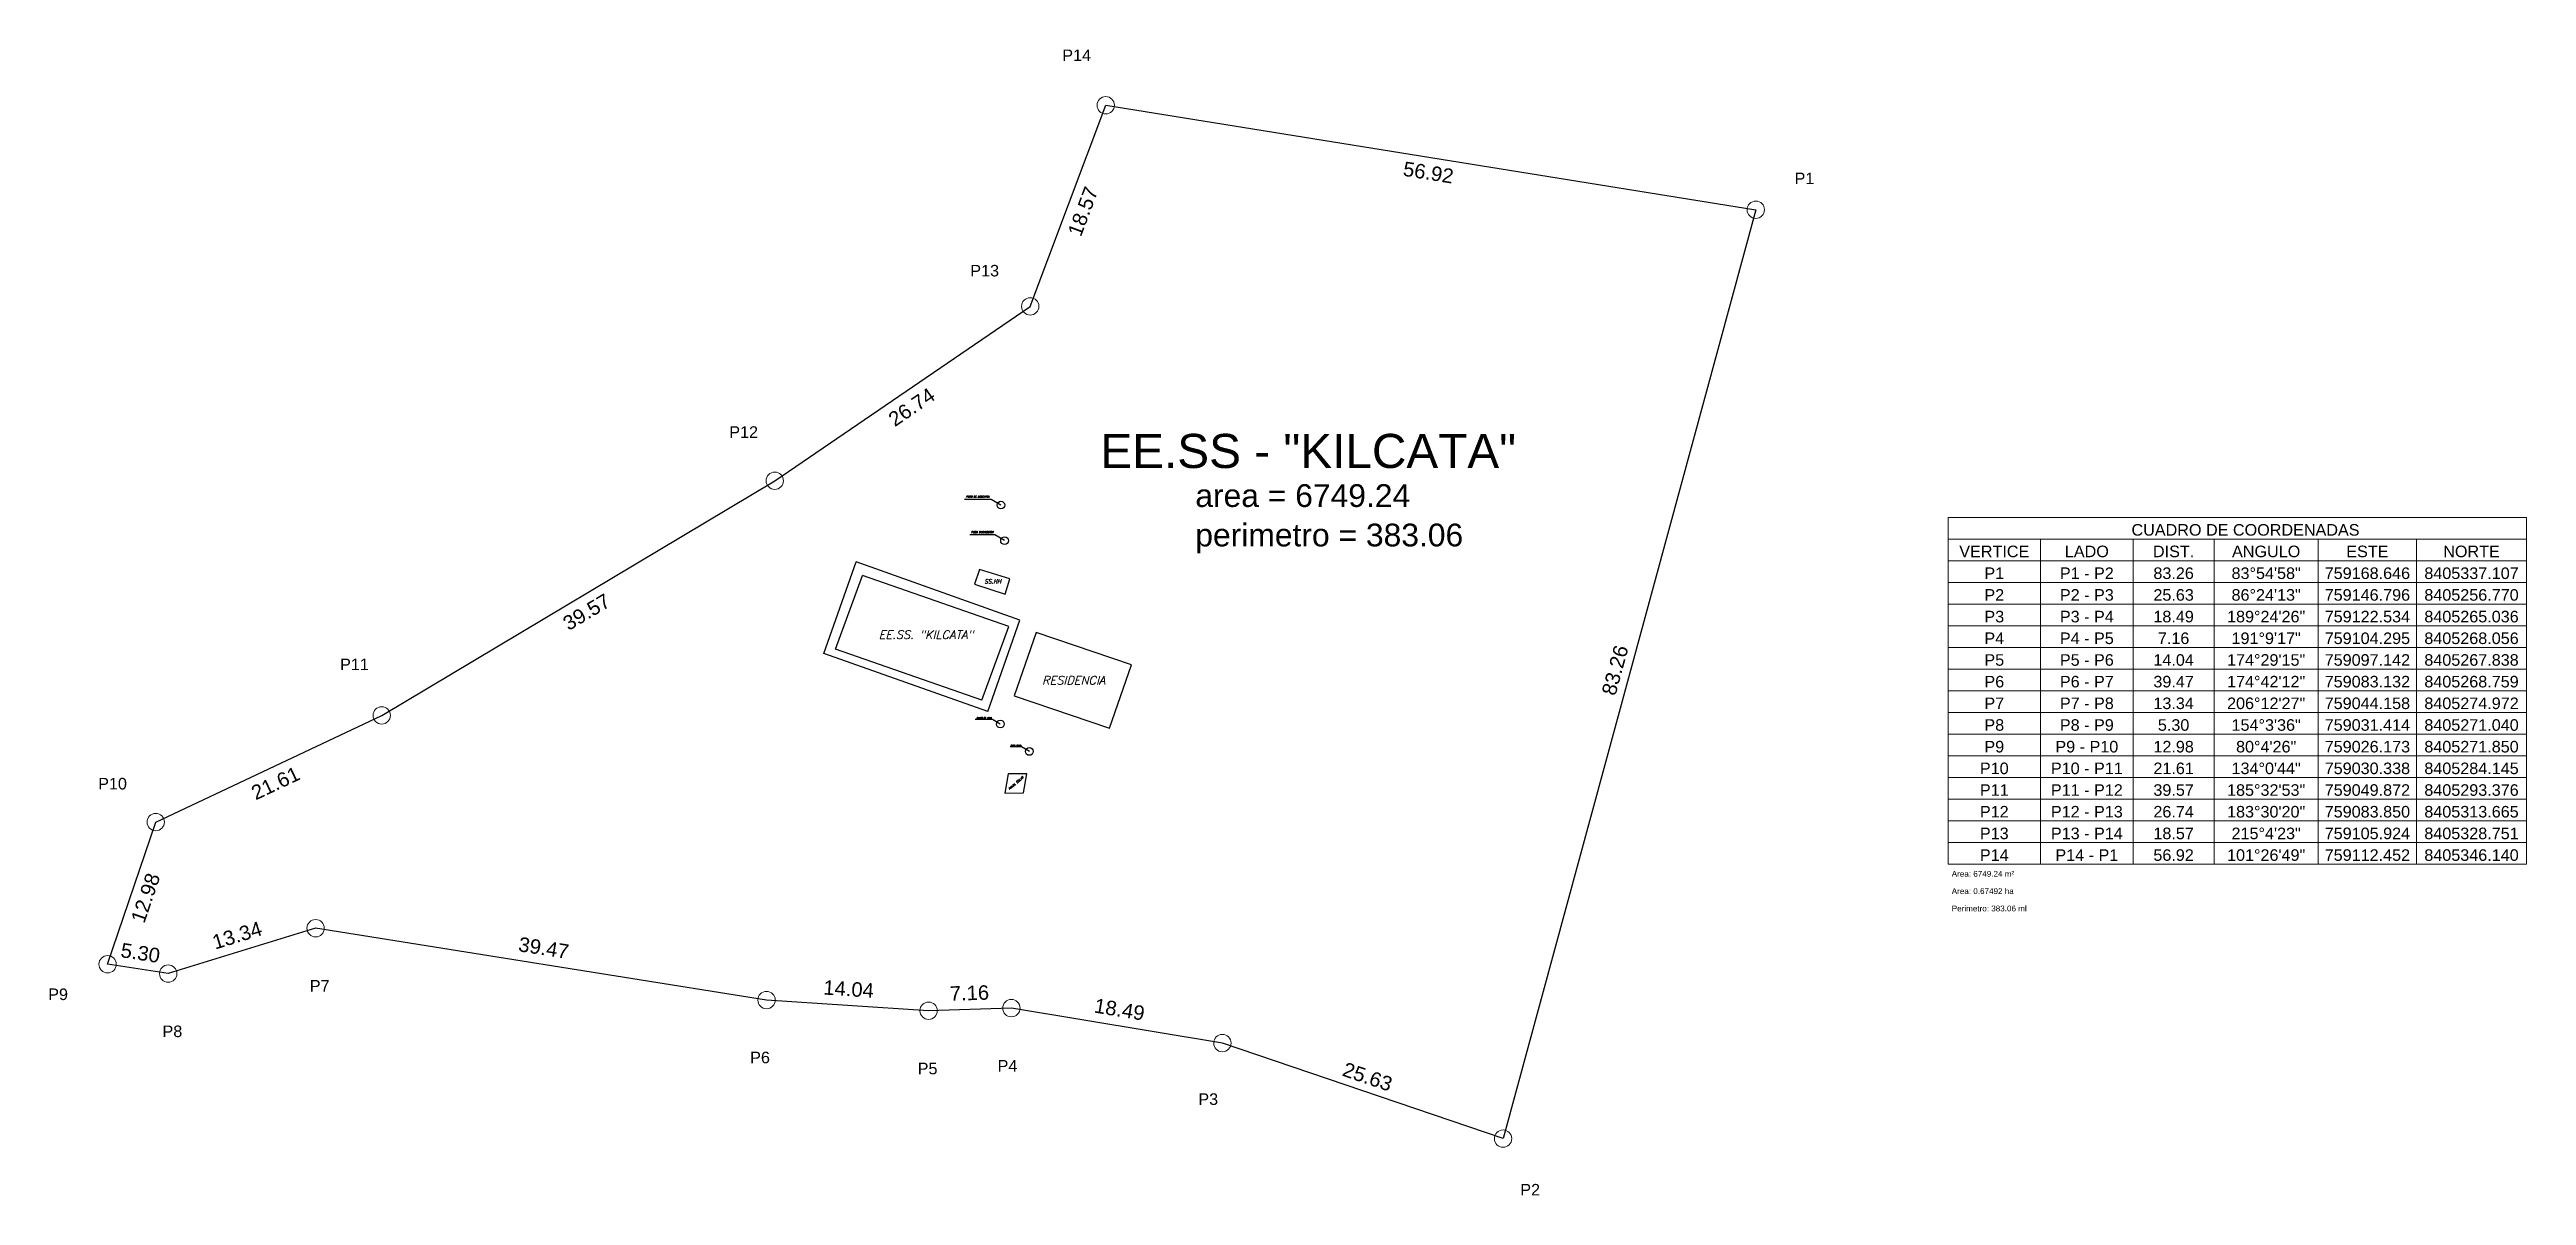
# Model space of a CAD drawing. Header units: metres. Extents: x 757954 to 760745, y 8404823 to 8405770.
# Drawn here: x 759557.7 to 759771.8, y 8405251.9 to 8405351 of the extents above; entities that cross this region are included whole.
import ezdxf
from ezdxf.enums import TextEntityAlignment as Align

# ---------------------------------------------------------------- set-up
doc = ezdxf.new("R2010")
doc.units = ezdxf.units.M
for name, color, linetype, lineweight in [('08', 8, 'Continuous', 20), ('COTAS', 40, 'Continuous', 5), ('CUADROS', 9, 'Continuous', 20)]:
    doc.layers.add(name, color=color, linetype=linetype, lineweight=lineweight)
doc.layers.add('NOMBRE', color=40, linetype='Continuous')
doc.layers.add('TEXTOS-CHICOS-03', color=3, linetype='Continuous')
doc.styles.add('ambiente', font='romand.shx', dxfattribs={"oblique": 15})
doc.styles.add('ARIAL', font='arial.ttf')
doc.styles.add('COTAS', font='arial.ttf')
doc.styles.add('CUADROS', font='arial.ttf')
doc.dimstyles.new('GenDist', dxfattribs={"dimtxt": 1.25, "dimasz": 0.75, "dimexe": 0.18, "dimexo": 0.0625, "dimgap": 0.375, "dimtad": 2, "dimzin": 1, "dimdsep": 46, "dimtxsty": 'COTAS', "dimcen": 0.09, "dimse1": 1, "dimse2": 1, "dimsd1": 1, "dimsd2": 1, "dimadec": 0, "dimazin": 0, "dimtfac": 1, "dimtofl": 0, "dimtmove": 0, "dimatfit": 3, "dimfxl": 1, "dimtolj": 1, "dimtzin": 0, "dimarcsym": 0})

msp = doc.modelspace()

# ---------------------------------------------------------------- texts
at = {"layer": 'CUADROS', "ltscale": 1.25, "style": 'CUADROS'}
for s, p in [('P14', (759646.489, 8405350.463)), ('P1', (759709.395, 8405339.818)), ('P13', (759638.537, 8405331.837)), ('P12', (759617.703, 8405317.878)), ('P11', (759584.067, 8405297.788)), ('P10', (759563.153, 8405287.471)), ('P9', (759558.446, 8405269.257)), ('P7', (759581.059, 8405269.985)), ('P8', (759568.325, 8405266.053)), ('P6', (759619.121, 8405263.79)), ('P5', (759633.602, 8405262.838)), ('P4', (759640.509, 8405263.067)), ('P3', (759657.862, 8405260.186)), ('P2', (759685.69, 8405252.355))]:
    msp.add_text(s, height=1, dxfattribs=at).set_placement(p, align=Align.MIDDLE_CENTER)
msp.add_text('CUADRO DE COORDENADAS', height=1, dxfattribs=at).set_placement((759747.522, 8405308.62), align=Align.BOTTOM_CENTER)
for s, p in [('VERTICE', (759725.806, 8405307.057)), ('LADO', (759733.806, 8405307.057)), ('DIST.', (759741.306, 8405307.057)), ('ANGULO', (759749.306, 8405307.057)), ('ESTE', (759758.056, 8405307.057)), ('NORTE', (759767.056, 8405307.057))]:
    msp.add_text(s, height=1, dxfattribs=at).set_placement(p, align=Align.CENTER)
for s, p in [('Area: 6749.24 m²', (759722.129, 8405279.427)), ('Area: 0.67492 ha', (759722.129, 8405277.927)), ('Perimetro: 383.06 ml', (759722.129, 8405276.427))]:
    msp.add_text(s, height=0.5, dxfattribs=at).set_placement(p)
at = {"layer": 'NOMBRE', "style": 'ambiente', "oblique": 15, "text_generation_flag": 6}
for s, height, rotation, p in [('POZO DE DESCARGA', 0.15, 180, (759637.94, 8405312.294, 4220.508)), ('POZO BIODIGESTOR', 0.15, 180, (759638.338, 8405309.222, 4220.761)), ('SS.HH', 0.36, 180, (759639.239, 8405304.965, 2110.507)), ('EE.SS. "KILCATA"', 0.72, 180, (759633.468, 8405300.358)), ('RESIDENCIA', 0.72, 180, (759646.232, 8405296.414)), ('PUNTO DE AGUA ', 0.12, 180, (759638.53, 8405293.149, 4221.698)), ('PARA RAYO', 0.12, 180, (759641.233, 8405290.757, 4222.3)), ('PANAL SOLAR', 0.18, 220.96495, (759641.236, 8405287.511))]:
    msp.add_text(s, height=height, rotation=rotation, dxfattribs=at).set_placement(p, align=Align.MIDDLE_CENTER)
at = {"layer": 'TEXTOS-CHICOS-03', "style": 'ARIAL'}
for s, height, p in [('EE.SS - "KILCATA"', 2.9528, (759648.539, 8405314.769)), ('area = 6749.24', 1.96853, (759656.743, 8405311.4)), ('perimetro = 383.06', 1.96853, (759656.743, 8405307.991))]:
    msp.add_text(s, height=height, dxfattribs=at).set_placement(p)

# ---------------------------------------------------------------- blocks, each defined once
blk = doc.blocks.new('*D108')
at = {"layer": 'Defpoints', "color": 0, "transparency": 16777216}
for p in [(759705.19, 8405337.11), (759683.09, 8405256.84), (759683.34, 8405256.77)]:
    blk.add_point(p, dxfattribs=at)
at = {"layer": 'COTAS', "color": 0, "transparency": 16777216, "insert": (759693.03, 8405297.28), "char_height": 1.25, "attachment_point": 5, "rotation": 74.7848, "style": 'COTAS'}
blk.add_mtext('\\A1;83.26', dxfattribs=at)
blk = doc.blocks.new('*D109')
at = {"layer": 'Defpoints', "color": 0, "transparency": 16777216}
for p in [(759659.08, 8405265.04), (759659.17, 8405265.29), (759683.34, 8405256.77)]:
    blk.add_point(p, dxfattribs=at)
at = {"layer": 'COTAS', "color": 0, "transparency": 16777216, "insert": (759671.63, 8405262.12), "char_height": 1.25, "attachment_point": 5, "rotation": 341.1885, "style": 'COTAS'}
blk.add_mtext('\\A1;25.63', dxfattribs=at)
blk = doc.blocks.new('*D110')
at = {"layer": 'Defpoints', "color": 0, "transparency": 16777216}
for p in [(759640.84, 8405268.06), (759640.91, 8405268.45), (759659.08, 8405265.04)]:
    blk.add_point(p, dxfattribs=at)
at = {"layer": 'COTAS', "color": 0, "transparency": 16777216, "insert": (759650.19, 8405267.94), "char_height": 1.25, "attachment_point": 5, "rotation": 350.5957, "style": 'COTAS'}
blk.add_mtext('\\A1;18.49', dxfattribs=at)
blk = doc.blocks.new('*D111')
at = {"layer": 'Defpoints', "color": 0, "transparency": 16777216}
for p in [(759633.68, 8405268.24), (759633.69, 8405267.84), (759640.84, 8405268.06)]:
    blk.add_point(p, dxfattribs=at)
at = {"layer": 'COTAS', "color": 0, "transparency": 16777216, "insert": (759637.22, 8405269.36), "char_height": 1.25, "attachment_point": 5, "rotation": 1.7505, "style": 'COTAS'}
blk.add_mtext('\\A1;7.16', dxfattribs=at)
blk = doc.blocks.new('*D112')
at = {"layer": 'Defpoints', "color": 0, "transparency": 16777216}
for p in [(759619.68, 8405268.76), (759619.71, 8405269.16), (759633.69, 8405267.84)]:
    blk.add_point(p, dxfattribs=at)
at = {"layer": 'COTAS', "color": 0, "transparency": 16777216, "insert": (759626.78, 8405269.71), "char_height": 1.25, "attachment_point": 5, "rotation": 356.2381, "style": 'COTAS'}
blk.add_mtext('\\A1;14.04', dxfattribs=at)
blk = doc.blocks.new('*D113')
at = {"layer": 'Defpoints', "color": 0, "transparency": 16777216}
for p in [(759580.71, 8405274.97), (759580.77, 8405275.37), (759619.68, 8405268.76)]:
    blk.add_point(p, dxfattribs=at)
at = {"layer": 'COTAS', "color": 0, "transparency": 16777216, "insert": (759600.42, 8405273.26), "char_height": 1.25, "attachment_point": 5, "rotation": 350.9415, "style": 'COTAS'}
blk.add_mtext('\\A1;39.47', dxfattribs=at)
blk = doc.blocks.new('*D114')
at = {"layer": 'Defpoints', "color": 0, "transparency": 16777216}
for p in [(759580.71, 8405274.97), (759567.85, 8405271.41), (759567.96, 8405271.04)]:
    blk.add_point(p, dxfattribs=at)
at = {"layer": 'COTAS', "color": 0, "transparency": 16777216, "insert": (759573.92, 8405274.35), "char_height": 1.25, "attachment_point": 5, "rotation": 17.1491, "style": 'COTAS'}
blk.add_mtext('\\A1;13.34', dxfattribs=at)
blk = doc.blocks.new('*D115')
at = {"layer": 'Defpoints', "color": 0, "transparency": 16777216}
for p in [(759562.72, 8405271.85), (759562.78, 8405272.24), (759567.96, 8405271.04)]:
    blk.add_point(p, dxfattribs=at)
at = {"layer": 'COTAS', "color": 0, "transparency": 16777216, "insert": (759565.56, 8405272.83), "char_height": 1.25, "attachment_point": 5, "rotation": 351.2091, "style": 'COTAS'}
blk.add_mtext('\\A1;5.30', dxfattribs=at)
blk = doc.blocks.new('*D116')
at = {"layer": 'Defpoints', "color": 0, "transparency": 16777216}
for p in [(759566.89, 8405284.14), (759567.13, 8405284.06), (759562.72, 8405271.85)]:
    blk.add_point(p, dxfattribs=at)
at = {"layer": 'COTAS', "color": 0, "transparency": 16777216, "insert": (759566.01, 8405277.59), "char_height": 1.25, "attachment_point": 5, "rotation": 71.2829, "style": 'COTAS'}
blk.add_mtext('\\A1;12.98', dxfattribs=at)
blk = doc.blocks.new('*D117')
at = {"layer": 'Defpoints', "color": 0, "transparency": 16777216}
for p in [(759586.42, 8405293.38), (759586.58, 8405293.04), (759566.89, 8405284.14)]:
    blk.add_point(p, dxfattribs=at)
at = {"layer": 'COTAS', "color": 0, "transparency": 16777216, "insert": (759577.24, 8405287.51), "char_height": 1.25, "attachment_point": 5, "rotation": 25.2952, "style": 'COTAS'}
blk.add_mtext('\\A1;21.61', dxfattribs=at)
blk = doc.blocks.new('*D118')
at = {"layer": 'Defpoints', "color": 0, "transparency": 16777216}
for p in [(759620.4, 8405313.67), (759620.6, 8405313.32), (759586.42, 8405293.38)]:
    blk.add_point(p, dxfattribs=at)
at = {"layer": 'COTAS', "color": 0, "transparency": 16777216, "insert": (759604.13, 8405302.31), "char_height": 1.25, "attachment_point": 5, "rotation": 30.8432, "style": 'COTAS'}
blk.add_mtext('\\A1;39.57', dxfattribs=at)
blk = doc.blocks.new('*D119')
at = {"layer": 'Defpoints', "color": 0, "transparency": 16777216}
for p in [(759642.47, 8405328.75), (759642.7, 8405328.42), (759620.4, 8405313.67)]:
    blk.add_point(p, dxfattribs=at)
at = {"layer": 'COTAS', "color": 0, "transparency": 16777216, "insert": (759632.23, 8405320.04), "char_height": 1.25, "attachment_point": 5, "rotation": 34.3487, "style": 'COTAS'}
blk.add_mtext('\\A1;26.74', dxfattribs=at)
blk = doc.blocks.new('*D120')
at = {"layer": 'Defpoints', "color": 0, "transparency": 16777216}
for p in [(759649, 8405346.14), (759649.36, 8405346.01), (759642.47, 8405328.75)]:
    blk.add_point(p, dxfattribs=at)
at = {"layer": 'COTAS', "color": 0, "transparency": 16777216, "insert": (759647.04, 8405336.96), "char_height": 1.25, "attachment_point": 5, "rotation": 69.4218, "style": 'COTAS'}
blk.add_mtext('\\A1;18.57', dxfattribs=at)
blk = doc.blocks.new('*D121')
at = {"layer": 'Defpoints', "color": 0, "transparency": 16777216}
for p in [(759649, 8405346.14), (759705.14, 8405336.8), (759705.19, 8405337.11)]:
    blk.add_point(p, dxfattribs=at)
at = {"layer": 'COTAS', "color": 0, "transparency": 16777216, "insert": (759676.89, 8405340.32), "char_height": 1.25, "attachment_point": 5, "rotation": 350.8688, "style": 'COTAS'}
blk.add_mtext('\\A1;56.92', dxfattribs=at)
blk = doc.blocks.new('CC-Cuerpo')
at = {"layer": 'CUADROS'}
for p, q in [((0, 0), (0, 3.75)), ((0, 3.75), (100, 3.75)), ((0, 0), (100, 0)), ((16, 0), (16, 3.75)), ((32, 0), (32, 3.75)), ((46, 0), (46, 3.75)), ((64, 0), (64, 3.75)), ((81, 0), (81, 3.75)), ((100, 0), (100, 3.75))]:
    blk.add_line(p, q, dxfattribs=at)
at = {"layer": 'CUADROS', "style": 'CUADROS'}
for tag, p in [('V', (8, 0)), ('L', (24, 0)), ('D', (39, 0)), ('ANG', (55, 0)), ('X', (72.5, 0)), ('Y', (90.5, 0))]:
    blk.add_attdef(tag, text='', height=2, dxfattribs=at).set_placement(p, align=Align.BOTTOM_CENTER)

# ---------------------------------------------------------------- dimensions: what is measured, and where the dimension line sits
at = {"layer": 'COTAS'}
for p1, p2, distance, picture, middle in [((759642.471, 8405328.751), (759649, 8405346.14), -0.381, '*D120', (759647.041, 8405336.955)), ((759648.9995, 8405346.1396), (759705.1934, 8405337.1074), -0.3096, '*D121', (759676.8866, 8405340.3174)), ((759705.193, 8405337.107), (759683.343, 8405256.77), -0.267, '*D108', (759693.032, 8405297.275)), ((759620.397, 8405313.665), (759642.471, 8405328.751), -0.4, '*D119', (759632.231, 8405320.042)), ((759586.42, 8405293.376), (759620.397, 8405313.665), -0.4, '*D118', (759604.133, 8405302.307)), ((759566.886, 8405284.145), (759586.42, 8405293.376), -0.368, '*D117', (759577.243, 8405287.511)), ((759562.72, 8405271.85), (759566.886, 8405284.145), -0.257, '*D116', (759566.006, 8405277.59)), ((759580.706, 8405274.972), (759567.961, 8405271.04), -0.39, '*D114', (759573.92, 8405274.347)), ((759567.961, 8405271.04), (759562.72, 8405271.85), -0.39, '*D115', (759565.555, 8405272.832)), ((759619.68, 8405268.759), (759580.706, 8405274.972), -0.4, '*D113', (759600.415, 8405273.261)), ((759633.69, 8405267.838), (759619.68, 8405268.759), -0.4, '*D112', (759626.777, 8405269.708)), ((759640.843, 8405268.056), (759633.69, 8405267.838), -0.398, '*D111', (759637.223, 8405269.358)), ((759659.081, 8405265.036), (759640.843, 8405268.056), -0.399, '*D110', (759650.193, 8405267.939)), ((759683.343, 8405256.77), (759659.081, 8405265.036), -0.274, '*D109', (759671.627, 8405262.122))]:
    dim = msp.add_aligned_dim(p1=p1, p2=p2, distance=distance, dimstyle='GenDist', dxfattribs=at)
    dim.commit()
    dim.dimension.update_dxf_attribs({"geometry": picture, "text_midpoint": middle})

# ---------------------------------------------------------------- linework, layer by layer
at = {"flags": 128}
for points, elevation in [([(759705.193, 8405337.107), (759683.343, 8405256.77), (759659.081, 8405265.036), (759640.843, 8405268.056), (759633.69, 8405267.838), (759619.68, 8405268.759), (759580.706, 8405274.972), (759567.961, 8405271.04), (759562.72, 8405271.85), (759566.886, 8405284.145), (759586.42, 8405293.376), (759620.397, 8405313.665), (759642.471, 8405328.751), (759649, 8405346.14)], 4219.33), ([(759705.193, 8405337.107), (759683.343, 8405256.77), (759659.081, 8405265.036), (759640.843, 8405268.056), (759633.69, 8405267.838), (759619.68, 8405268.759), (759580.706, 8405274.972), (759567.961, 8405271.04), (759562.72, 8405271.85), (759566.886, 8405284.145), (759586.42, 8405293.376), (759620.397, 8405313.665), (759642.471, 8405328.751), (759649, 8405346.14)], 4219.33), ([(759637.671, 8405304.734), (759640.315, 8405303.867), (759640.722, 8405305.181), (759638.093, 8405305.986)], 4221.014)]:
    msp.add_lwpolyline(points, close=True, dxfattribs=dict(at, elevation=elevation))
for points, elevation in [([(759624.639, 8405298.741), (759627.415, 8405306.652)], 4220.908), ([(759641.59, 8405301.618), (759627.415, 8405306.652), (759627.415, 8405306.652)], 4220.896), ([(759625.653, 8405299.101), (759627.973, 8405305.466)], 4220.9), ([(759625.653, 8405299.101), (759627.973, 8405305.466)], 4220.9), ([(759640.617, 8405301.06), (759627.973, 8405305.466)], 4220.873), ([(759638.815, 8405293.707), (759641.59, 8405301.618)], 4220.908), ([(759638.296, 8405294.695), (759640.617, 8405301.06)], 4220.9), ([(759638.815, 8405293.707), (759624.639, 8405298.741), (759624.639, 8405298.741)], 4220.908), ([(759638.296, 8405294.695), (759625.653, 8405299.101)], 4220.9)]:
    msp.add_lwpolyline(points, dxfattribs=dict(at, elevation=elevation))
for points, elevation in [([(759641.08, 8405295.074), (759649.331, 8405292.282), (759651.23, 8405297.74), (759642.979, 8405300.532)], 4220.766), ([(759641.906, 8405286.671), (759642.174, 8405288.327), (759640.558, 8405288.318), (759640.29, 8405286.662)], 4222.497)]:
    msp.add_lwpolyline(points, close=True, dxfattribs=dict(elevation=elevation))
for centre in [(759639.943, 8405311.564, 4220.508), (759640.254, 8405308.491, 4220.761), (759639.889, 8405292.63, 4221.698), (759642.402, 8405290.257, 4222.3)]:
    msp.add_circle(centre, 0.333)
at = {"layer": '08', "lineweight": -2}
for points, elevation in [([(759639.943, 8405311.564), (759639.092, 8405312.052), (759636.784, 8405312.052)], 4220.508), ([(759640.254, 8405308.491), (759639.403, 8405308.98), (759637.26, 8405308.98)], 4220.761), ([(759639.889, 8405292.63), (759639.208, 8405293.021), (759637.715, 8405293.021)], 4221.698), ([(759642.402, 8405290.257), (759641.721, 8405290.647), (759640.735, 8405290.647)], 4222.3)]:
    msp.add_lwpolyline(points, dxfattribs=dict(at, elevation=elevation))
at = {"layer": 'COTAS'}
for centre in [(759649, 8405346.14), (759705.193, 8405337.107), (759642.471, 8405328.751), (759620.397, 8405313.665), (759586.42, 8405293.376), (759566.886, 8405284.145), (759580.706, 8405274.972), (759562.72, 8405271.85), (759567.961, 8405271.04), (759619.68, 8405268.759), (759633.69, 8405267.838), (759640.843, 8405268.056), (759659.081, 8405265.036), (759683.343, 8405256.77)]:
    msp.add_circle(centre, 0.75, dxfattribs=at)
at = {"layer": 'CUADROS'}
for p, q in [((759721.806, 8405306.745), (759721.806, 8405310.495)), ((759721.806, 8405310.495), (759771.806, 8405310.495)), ((759771.806, 8405306.745), (759771.806, 8405310.495)), ((759721.806, 8405308.62), (759771.806, 8405308.62)), ((759729.806, 8405306.745), (759729.806, 8405308.62)), ((759737.806, 8405306.745), (759737.806, 8405308.62)), ((759744.806, 8405306.745), (759744.806, 8405308.62)), ((759753.806, 8405306.745), (759753.806, 8405308.62)), ((759762.306, 8405306.745), (759762.306, 8405308.62)), ((759721.806, 8405306.745), (759771.806, 8405306.745))]:
    msp.add_line(p, q, dxfattribs=at)

# ---------------------------------------------------------------- block references
at = {"layer": 'CUADROS', "xscale": 0.5, "yscale": 0.5, "zscale": 0.5}
for p, values in [((759721.806, 8405304.87), {'V': 'P1', 'L': 'P1 - P2', 'D': '83.26', 'ANG': '83°54\'58"', 'X': '759168.646', 'Y': '8405337.107'}), ((759721.806, 8405302.995), {'V': 'P2', 'L': 'P2 - P3', 'D': '25.63', 'ANG': '86°24\'13"', 'X': '759146.796', 'Y': '8405256.770'}), ((759721.806, 8405301.12), {'V': 'P3', 'L': 'P3 - P4', 'D': '18.49', 'ANG': '189°24\'26"', 'X': '759122.534', 'Y': '8405265.036'}), ((759721.806, 8405299.245), {'V': 'P4', 'L': 'P4 - P5', 'D': '7.16', 'ANG': '191°9\'17"', 'X': '759104.295', 'Y': '8405268.056'}), ((759721.806, 8405297.37), {'V': 'P5', 'L': 'P5 - P6', 'D': '14.04', 'ANG': '174°29\'15"', 'X': '759097.142', 'Y': '8405267.838'}), ((759721.806, 8405295.495), {'V': 'P6', 'L': 'P6 - P7', 'D': '39.47', 'ANG': '174°42\'12"', 'X': '759083.132', 'Y': '8405268.759'}), ((759721.806, 8405293.62), {'V': 'P7', 'L': 'P7 - P8', 'D': '13.34', 'ANG': '206°12\'27"', 'X': '759044.158', 'Y': '8405274.972'}), ((759721.806, 8405291.745), {'V': 'P8', 'L': 'P8 - P9', 'D': '5.30', 'ANG': '154°3\'36"', 'X': '759031.414', 'Y': '8405271.040'}), ((759721.806, 8405289.87), {'V': 'P9', 'L': 'P9 - P10', 'D': '12.98', 'ANG': '80°4\'26"', 'X': '759026.173', 'Y': '8405271.850'}), ((759721.806, 8405287.995), {'V': 'P10', 'L': 'P10 - P11', 'D': '21.61', 'ANG': '134°0\'44"', 'X': '759030.338', 'Y': '8405284.145'}), ((759721.806, 8405286.12), {'V': 'P11', 'L': 'P11 - P12', 'D': '39.57', 'ANG': '185°32\'53"', 'X': '759049.872', 'Y': '8405293.376'}), ((759721.806, 8405284.245), {'V': 'P12', 'L': 'P12 - P13', 'D': '26.74', 'ANG': '183°30\'20"', 'X': '759083.850', 'Y': '8405313.665'}), ((759721.806, 8405282.37), {'V': 'P13', 'L': 'P13 - P14', 'D': '18.57', 'ANG': '215°4\'23"', 'X': '759105.924', 'Y': '8405328.751'}), ((759721.806, 8405280.495), {'V': 'P14', 'L': 'P14 - P1', 'D': '56.92', 'ANG': '101°26\'49"', 'X': '759112.452', 'Y': '8405346.140'})]:
    msp.add_blockref('CC-Cuerpo', p, dxfattribs=at).add_auto_attribs(values)

msp.set_redraw_order([(e.dxf.handle, doc.entitydb.next_handle()) for e in msp.query("TEXT MTEXT ATTDEF DIMENSION ARC_DIMENSION")])  # texts and dimensions are drawn at this point

doc.saveas('drawing.dxf')
